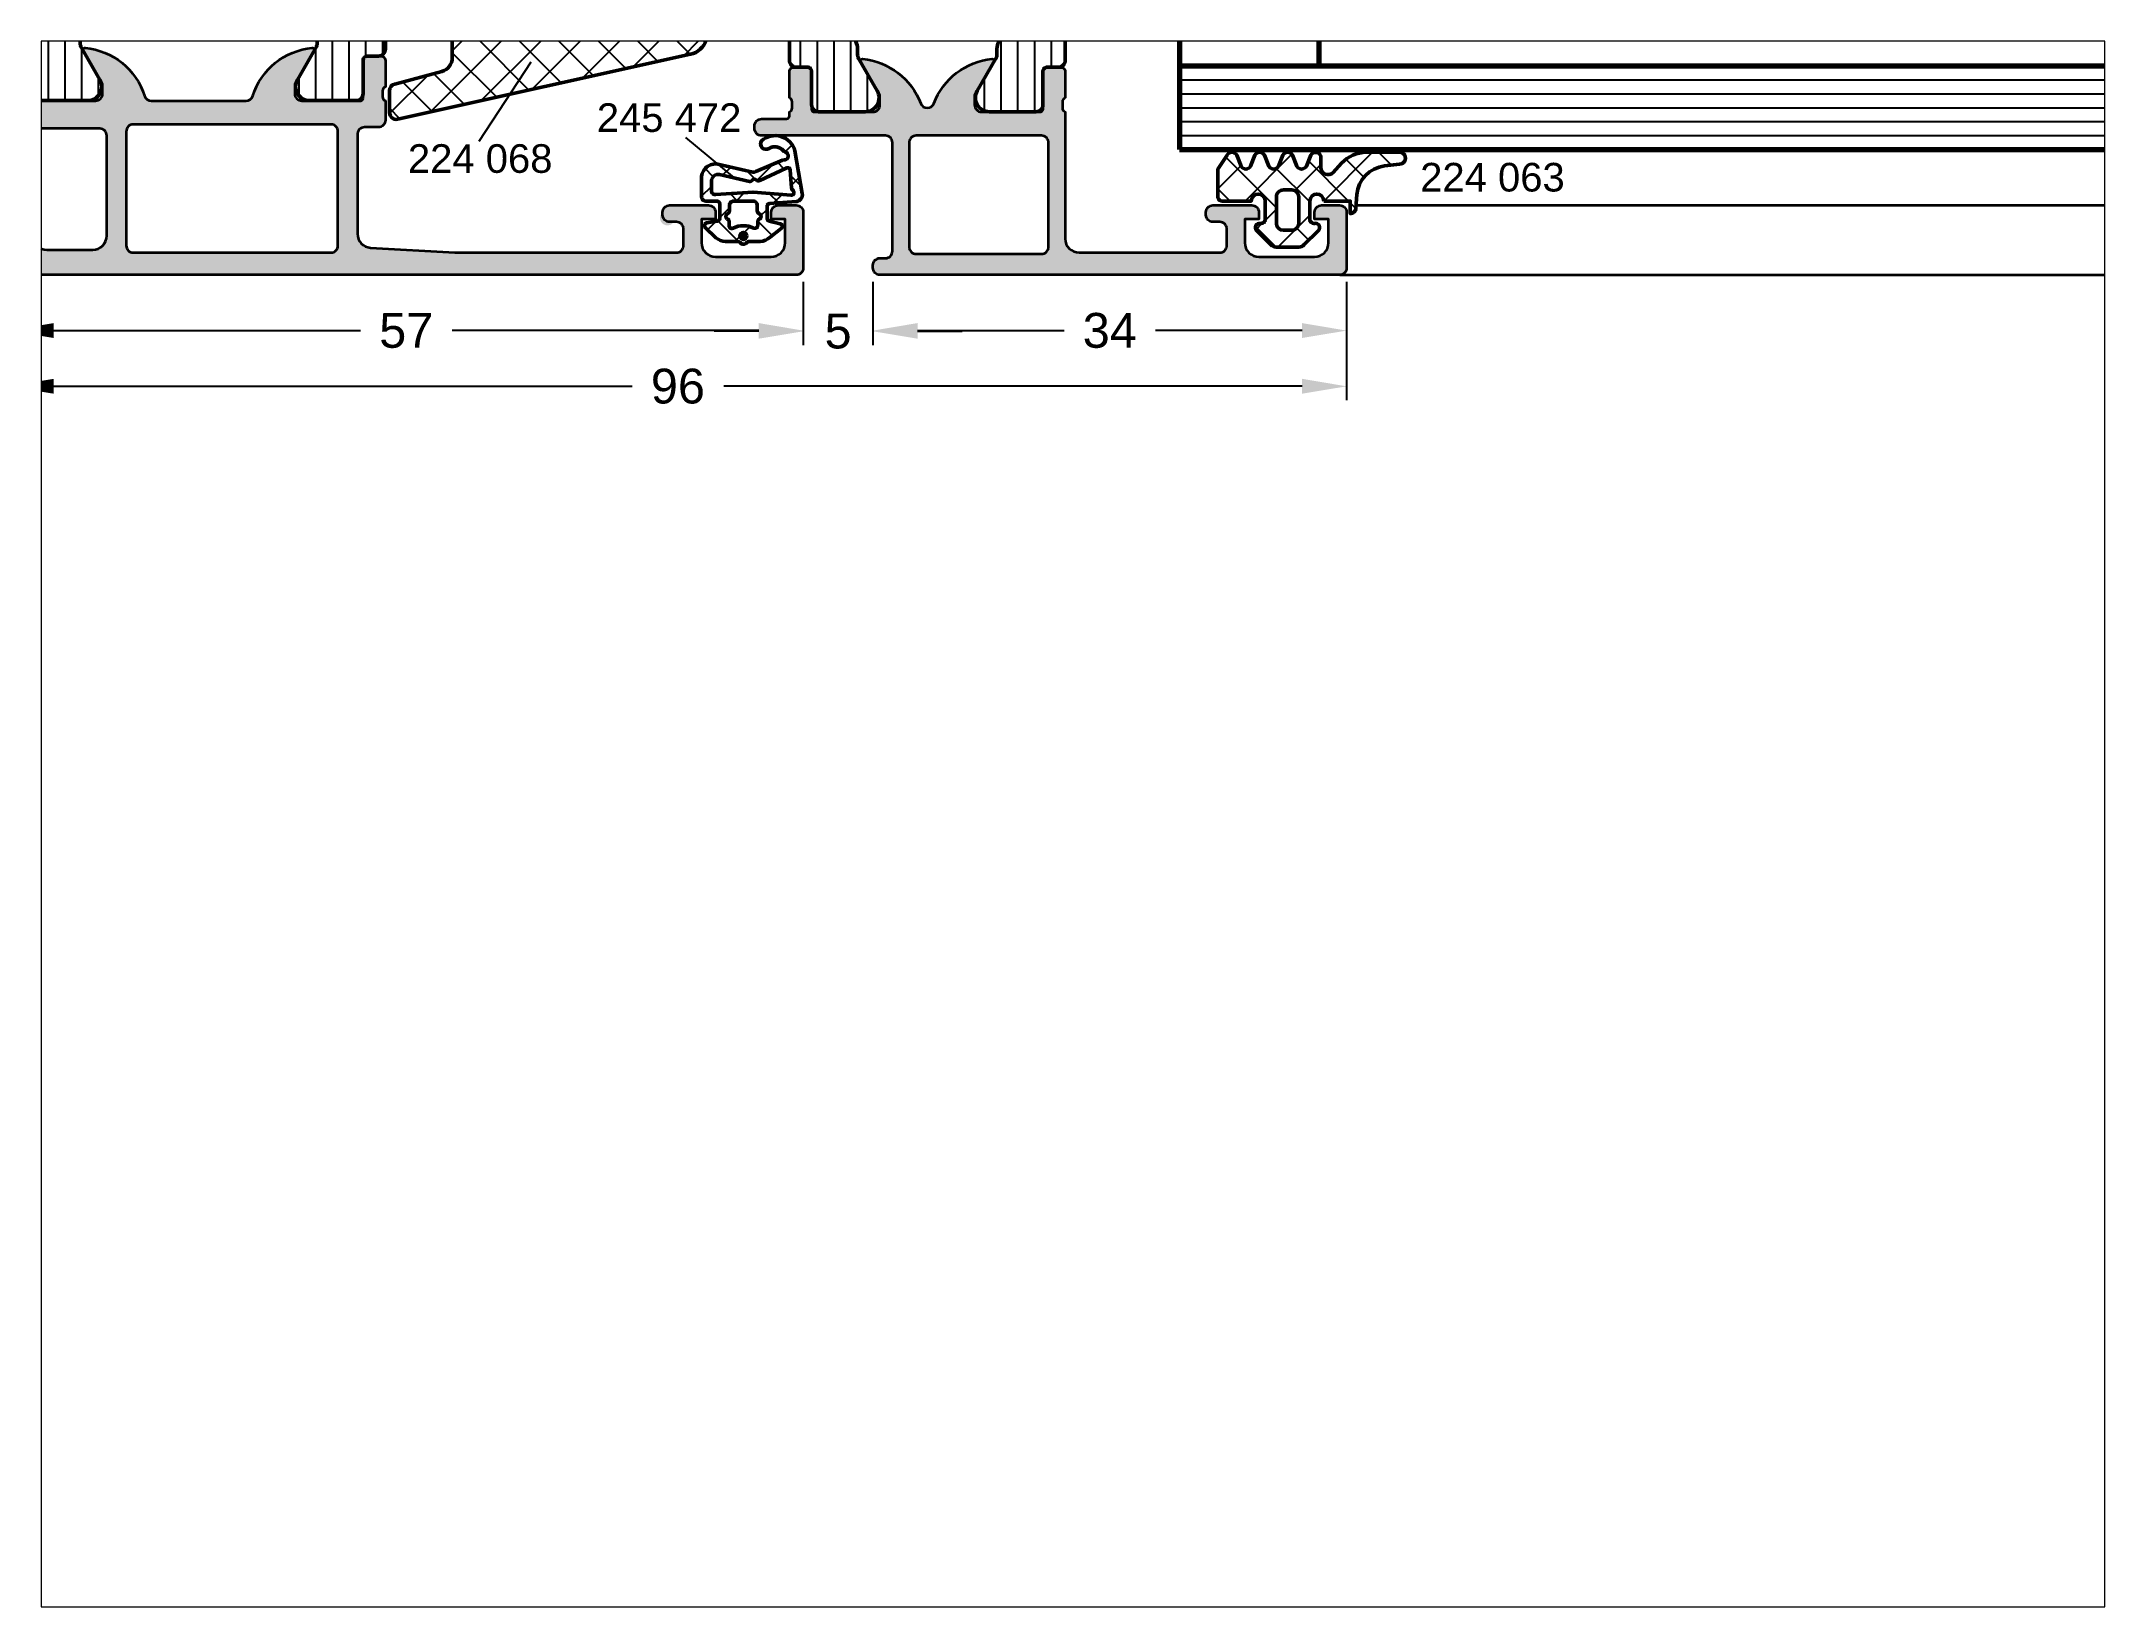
# Paper-space layout 'CatXmedia Arial 1zu2' of a CAD drawing. Header units: millimetres. Extents: x 26 to 231, y 20 to 176.
# The model-space entities are those that its viewports show. They can reach past a viewport. Long polylines and large blocks are cut down to what shows.
import ezdxf

# ---------------------------------------------------------------- set-up
doc = ezdxf.new("R2010")
doc.units = ezdxf.units.MM
doc.header["$PDMODE"] = 1
doc.header["$PDSIZE"] = -0.001
for name, color, linetype, lineweight in [('S01_Bemaßung', 140, 'Continuous', 25), ('S02_Beschriftung', 40, 'Continuous', 25), ('S03_AL_Kontur', 255, 'Continuous', 35), ('S04_AL_Schraffur', 253, 'Continuous', 25), ('S05_EPDM_Kontur', 31, 'Continuous', 50), ('S06_EPDM_Schraffur', 43, 'Continuous', 25), ('S07_Isolation_Kontur', 91, 'Continuous', 50), ('S08_Isolation_Schraffur', 103, 'Continuous', 25), ('S09_KS_Kontur', 254, 'Continuous', 50), ('S15_Glas_Kontur', 4, 'Continuous', 70), ('S35_Dämmung_Kontur', 3, 'Continuous', 25), ('S36_Dämmung_Schraffur', 120, 'Continuous', 25)]:
    doc.layers.add(name, color=color, linetype=linetype, lineweight=lineweight)
doc.styles.add('1_1_N_Art', font='arial.ttf', dxfattribs={"height": 2.055})
doc.styles.add('Arial', font='arial.ttf')
doc.dimstyles.new('1 zu 1', dxfattribs={"dimtxt": 2.5, "dimasz": 3.2, "dimexe": 1, "dimexo": 1, "dimgap": 1.5, "dimtad": 0, "dimdec": 1, "dimrnd": 0.5, "dimdsep": 46, "dimtxsty": 'Arial', "dimcen": 0, "dimclrd": 256, "dimclre": 256, "dimclrt": 256, "dimadec": 0, "dimazin": 0, "dimtfac": 1, "dimtdec": 1, "dimtofl": 0, "dimtmove": 0, "dimatfit": 1, "dimfxl": 1, "dimtolj": 1, "dimlwd": 25, "dimlwe": 25, "dimarcsym": 0})
pattern_1 = [(90, (0, 0), (-1.2, 7e-17), [])]
pattern_2 = [(45, (0, 0), (-2.26274, 2.26274), []), (135, (0, 0), (-2.26274, -2.26274), [])]

psp = doc.layouts.new('CatXmedia Arial 1zu2')

msp = doc.modelspace()

# ---------------------------------------------------------------- texts
at = {"layer": 'S02_Beschriftung', "lineweight": 50, "char_height": 2.055, "attachment_point": 1, "style": '1_1_N_Art'}
for s, insert in [('245 472', (50.17, 115.03)), ('224 068', (36.61, 112.09)), ('224 063', (109.27, 110.75))]:
    msp.add_mtext(s, dxfattribs=dict(at, insert=insert))

# ---------------------------------------------------------------- blocks, each defined once
blk = doc.blocks.new('224063_s')
at = {"layer": 'S06_EPDM_Schraffur'}
h = blk.add_hatch(dxfattribs=at)
h.set_pattern_fill('NETZ', color=256, scale=2, angle=45, style=0)
h.set_pattern_definition([(45, (4e-12, 2e-12), (-1.4142, 1.4142), []), (135, (4e-12, 2e-12), (-1.4142, -1.4142), [])])
h.paths.add_polyline_path([(5.01, 3.82), (6.09, 3.95, 1.005856), (6.09, 4.8), (3.7, 4.8, 0.209487), (1.93, 4.02), (1.32, 3.36, -0.687409), (0.45, 3.7), (0.45, 4.52, 0.637876), (-0.29, 4.6), (-0.6, 3.8, -0.576915), (-1.29, 3.8), (-1.6, 4.6, 0.576877), (-2.29, 4.6), (-2.6, 3.8, -0.576915), (-3.29, 3.8), (-3.6, 4.6, 0.576877), (-4.29, 4.6), (-4.6, 3.8, -0.57692), (-5.29, 3.8), (-5.6, 4.6, 0.576876), (-6.29, 4.6), (-6.95, 3.6), (-6.95, 1.6, 0.41186), (-6.65, 1.3), (-4.55, 1.3, -1), (-3.55, 1.3), (-3.55, -0.01, -0.464916), (-3.9, -0.3, 0.730728), (-4.16, -0.81), (-3.12, -1.85, 0.198912), (-2.77, -2), (-1.13, -2, 0.198912), (-0.77, -1.85), (0.27, -0.81, 0.730751), (0, -0.3, -0.464925), (-0.35, -0.01), (-0.35, 1.3, -1), (0.65, 1.3), (2.55, 1.3), (2.55, 0.4, 0.415188), (2.95, 0.8), (3.03, 1.76, -0.357458)])
h.paths.add_polyline_path([(-1.15, 1.6), (-1.15, -0.3, -0.414423), (-1.65, -0.8), (-2.25, -0.8, -0.414414), (-2.75, -0.3), (-2.75, 1.6, -0.414214), (-2.25, 2.1), (-1.65, 2.1, -0.414381)], flags=16)
at = {"layer": 'S05_EPDM_Kontur'}
for points in [[(0.65, 1.3, 0.999012), (-0.35, 1.3), (-0.35, -0.01, 0.464925), (0, -0.3, -0.730751), (0.27, -0.81), (-0.77, -1.85, -0.198912), (-1.13, -2), (-2.77, -2, -0.198912), (-3.12, -1.85), (-4.16, -0.81, -0.730728), (-3.9, -0.3, 0.464916), (-3.55, -0.01), (-3.55, 1.3, 0.999013), (-4.55, 1.3), (-6.65, 1.3, -0.416571), (-6.95, 1.6), (-6.95, 3.6), (-6.29, 4.6, -0.576876), (-5.6, 4.6), (-5.29, 3.8, 0.57692), (-4.6, 3.8), (-4.29, 4.6, -0.576877), (-3.6, 4.6), (-3.29, 3.8, 0.576915), (-2.6, 3.8), (-2.29, 4.6, -0.576877), (-1.6, 4.6), (-1.29, 3.8, 0.576915), (-0.6, 3.8), (-0.29, 4.6, -0.637876), (0.45, 4.52), (0.45, 3.7, 0.686666), (1.32, 3.36), (1.93, 4.02, -0.209487), (3.7, 4.8), (6.09, 4.8, -1.005856), (6.09, 3.95), (5.01, 3.82, 0.357458), (3.03, 1.76), (2.95, 0.8, -0.415188), (2.55, 0.4), (2.55, 1.3)], [(-2.25, -0.8), (-1.65, -0.8, 0.414004), (-1.15, -0.3), (-1.15, 1.6, 0.414047), (-1.65, 2.1), (-2.25, 2.1, 0.414217), (-2.75, 1.6), (-2.75, -0.3, 0.414013)]]:
    blk.add_lwpolyline(points, format="xyb", close=True, dxfattribs=at)
blk = doc.blocks.new('224068_s_1')
at = {"layer": 'S06_EPDM_Schraffur'}
h = blk.add_hatch(dxfattribs=at)
h.set_pattern_fill('NETZ', color=256, scale=2, angle=45, style=0)
h.set_pattern_definition([(45, (-42.3002, -22.7), (-1.414214, 1.414214), []), (135, (-42.3002, -22.7), (-1.414214, -1.414214), [])])
edge = h.paths.add_edge_path()
edge.add_arc((4.96, -1.5), 0.971, 134.0059, 245.9941)
edge.add_line((4.56, -2.39), (5.05, -5.14))
edge.add_arc((6.03, -4.97), 1, 190.0023, 284.9989)
edge.add_arc((13.75, -60.11), 54.69, 85.1433, 97.8437, ccw=False)
edge.add_arc((18.43, -5.25), 0.372, 263.6648, 441.2462)
edge.add_line((18.48, -4.88), (16.74, -4.71))
edge.add_line((16.74, -4.71), (13.57, -2.79))
edge.add_arc((13.73, -2.53), 0.3, 116.1295, 238.8001, ccw=False)
edge.add_arc((14.92, -4.96), 3, 71.9566, 116.1295, ccw=False)
edge.add_line((15.85, -2.1), (18.91, -3.29))
edge.add_arc((18.36, -4.69), 1.5, -6.9874, 68.7998, ccw=False)
edge.add_line((19.85, -4.87), (19.73, -5.9))
edge.add_arc((18.3, -5.45), 1.5, 282.5014, 342.4995, ccw=False)
edge.add_line((18.62, -6.91), (-2.3, -11.55))
edge.add_arc((-2.49, -11.09), 0.5, 180.0019, 292.4977, ccw=False)
edge.add_line((-2.99, -11.09), (-2.99, -9.53))
edge.add_arc((-2.49, -9.53), 0.5, 104.9999, 180, ccw=False)
edge.add_line((-2.62, -9.05), (0.77, -8.14))
edge.add_arc((0.51, -7.18), 1, 285.0017, 359.9992)
edge.add_line((1.51, -7.18), (1.51, -4.84))
edge.add_line((1.51, -4.84), (1.96, -3.59))
edge.add_arc((1.5, -3.4), 0.5, 337.4989, 450.0009)
edge.add_line((1.5, -2.9), (-0.42, -2.9))
edge.add_line((-0.42, -2.9), (-0.59, -3.53))
edge.add_arc((-0.88, -3.45), 0.3, 228.3541, 344.9994, ccw=False)
edge.add_line((-1.08, -3.68), (-2.67, -2.26))
edge.add_arc((-2.02, -1.5), 1, 130.9097, 229.0903, ccw=False)
edge.add_line((-2.67, -0.74), (-1.08, 0.68))
edge.add_arc((-0.88, 0.45), 0.3, 15.0097, 131.6393, ccw=False)
edge.add_line((-0.59, 0.53), (-0.42, -0.1))
edge.add_line((-0.42, -0.1), (1.5, -0.1))
edge.add_arc((1.5, 0.4), 0.5, 269.9993, 405.0003)
edge.add_line((1.85, 0.75), (1.5, 1.11))
edge.add_line((1.5, 1.11), (1.5, 2.5))
edge.add_line((1.5, 2.5), (2.44, 2.5))
edge.add_arc((2.44, 1), 1.5, 10.0009, 89.9989, ccw=False)
edge.add_line((3.92, 1.26), (4.28, -0.81))
edge = h.paths.add_edge_path(flags=16)
edge.add_line((-0.9, -0.51), (1.2, -0.7))
at = {"layer": 'S05_EPDM_Kontur'}
for p, q in [((-1.9, -1.25), (-1.3, -0.66)), ((-0.9, -0.51), (1.2, -0.7)), ((-1.3, -2.34), (-1.9, -1.75)), ((1.2, -2.3), (-0.9, -2.49))]:
    blk.add_line(p, q, dxfattribs=at)
blk.add_lwpolyline([(4.28, -0.81, 0.531643), (4.56, -2.39), (5.05, -5.14, 0.439993), (6.29, -5.94, -0.055473), (18.38, -5.62, 0.979114), (18.48, -4.88), (16.74, -4.71), (13.57, -2.79, -0.592993), (13.6, -2.26, -0.195163), (15.85, -2.1), (18.91, -3.29, -0.343289), (19.85, -4.87), (19.73, -5.9, -0.267941), (18.62, -6.91), (-2.3, -11.55, -0.534487), (-2.99, -11.09), (-2.99, -9.53, -0.339455), (-2.62, -9.05), (0.77, -8.14, 0.339442), (1.51, -7.18), (1.51, -4.84), (1.96, -3.59, 0.534523), (1.5, -2.9), (-0.42, -2.9), (-0.59, -3.53, -0.557996), (-1.08, -3.68), (-2.67, -2.26, -0.456678), (-2.67, -0.74), (-1.08, 0.68, -0.557905), (-0.59, 0.53), (-0.42, -0.1), (1.5, -0.1, 0.668185), (1.85, 0.75), (1.5, 1.11), (1.5, 2.5), (2.44, 2.5, -0.363961), (3.92, 1.26)], format="xyb", close=True, dxfattribs=at)
for centre, radius, start, end in [((-1.65, -1.5), 0.348, 134.7272, 225.2728), ((-0.95, -1.01), 0.5, 84.8941, 135.0494), ((1.2, -1.5), 0.8, 270, 90), ((-0.95, -1.99), 0.5, 224.9506, 275.1064)]:
    blk.add_arc(centre, radius, start, end, dxfattribs=at)
blk = doc.blocks.new('245472_s_5')
at = {"layer": 'S06_EPDM_Schraffur'}
h = blk.add_hatch(dxfattribs=at)
h.set_pattern_fill('NETZ', color=256, scale=2, angle=225)
h.set_pattern_definition([(225, (412.1293, -8061.5932), (1.41421356, -1.41421356), []), (315, (412.1293, -8061.5932), (1.41421356, 1.41421356), [])])
h.paths.add_polyline_path([(5, -2.96, -0.466308), (3.83, -3.95), (1.32, -3.38, 0.19438), (1.1, -3.43), (-0.8, -4.23, -0.124552), (-0.9, -4.25, 0.953555), (-0.98, -4.83, -0.158143), (-0.88, -4.9, 0.393401), (0.16, -5.07, -0.804971), (0.7, -5.63, -0.555399), (-1.7, -4.91), (-2.23, -1.85, -0.442765), (-1.78, -1.26), (0.11, -1.12, 0.394867), (0.3, -0.92), (0.3, -0.05, 0.348874), (0.14, 0.14), (-0.65, 0.33, -0.634157), (-0.72, 0.68), (0.08, 1.29, -0.203452), (0.8, 1.6), (1.6, 1.6, 0.236068), (1.76, 1.68, -0.5), (2.24, 1.68, 0.236068), (2.4, 1.6), (3.28, 1.6, -0.190392), (3.97, 1.33), (4.74, 0.61, -0.623369), (4.63, 0.27), (3.87, 0.14, 0.368281), (3.7, -0.05), (3.7, -1.1, 0.414214), (3.9, -1.3), (4.7, -1.3, -0.414214), (5, -1.6)])
h.paths.add_polyline_path([(4.3, -2.06, 0.414214), (4, -1.76), (1.3, -1.95), (-1.43, -1.72, 0.737445), (-1.54, -2.08, -0.233752), (-1.45, -2.24), (-1.37, -3.51, 0.583183), (-1.06, -3.66), (0.81, -2.78, -0.356159), (1.06, -2.81, 0.446061), (1.36, -2.79, -0.276121), (1.55, -2.71), (3.71, -3.21, 0.466308), (4.3, -2.72)], flags=16)
h.paths.add_polyline_path([(3, -1), (3, -0.59, -0.243487), (3.08, -0.43), (3.18, -0.37, 0.537319), (3.18, -0.03), (3.12, 0.01, -0.243487), (3.03, 0.17), (3.03, 0.47, 0.563435), (2.74, 0.65, -0.241085), (1.26, 0.64, 0.557876), (0.97, 0.46), (0.97, 0.17, -0.243487), (0.88, 0.01), (0.82, -0.03, 0.537319), (0.82, -0.37), (0.92, -0.43, -0.243487), (1, -0.59), (1, -1, 0.414214), (1.3, -1.3), (2.7, -1.3, 0.414214)], flags=16)
h.paths.add_polyline_path([(2.25, 1.2, 1), (1.75, 1.2, 1)], flags=16)
at = {"layer": 'S09_KS_Kontur'}
h = blk.add_hatch(color=256, dxfattribs=at)
h.dxf.hatch_style = 1
h.paths.add_polyline_path([(2.25, 1.2, 1), (1.75, 1.2, 1)])
at = {"layer": 'S05_EPDM_Kontur'}
for points in [[(0.14, 0.14, -0.348874), (0.3, -0.05), (0.3, -0.92, -0.388879), (0.12, -1.12), (-1.78, -1.26, 0.442765), (-2.23, -1.85), (-1.7, -4.91, 0.555399), (0.7, -5.63, 0.804971), (0.16, -5.07, -0.388982), (-0.87, -4.91, 0.173384), (-0.98, -4.83, -0.954151), (-0.9, -4.25, 0.124081), (-0.8, -4.23), (1.1, -3.43, -0.19438), (1.32, -3.38), (3.83, -3.95, 0.466308), (5, -2.96), (5, -1.6, 0.414214), (4.7, -1.3), (3.9, -1.3, -0.414214), (3.7, -1.1), (3.7, -0.05, -0.368281), (3.87, 0.14), (4.63, 0.27, 0.623369), (4.74, 0.61), (3.97, 1.33, 0.190392), (3.28, 1.6), (2.4, 1.6, -0.236068), (2.24, 1.68, 0.5), (1.76, 1.68, -0.236068), (1.6, 1.6), (0.8, 1.6, 0.203452), (0.08, 1.29), (-0.72, 0.68, 0.634157), (-0.65, 0.33)], [(3.18, -0.03), (3.12, 0.01, -0.243487), (3.03, 0.17), (3.03, 0.47, 0.563435), (2.74, 0.65, -0.241085), (1.26, 0.64, 0.557876), (0.97, 0.46), (0.97, 0.17, -0.243487), (0.88, 0.01), (0.82, -0.03, 0.537319), (0.82, -0.37), (0.92, -0.43, -0.243487), (1, -0.59), (1, -1, 0.414214), (1.3, -1.3), (2.7, -1.3, 0.414214), (3, -1), (3, -0.59, -0.243487), (3.08, -0.43), (3.18, -0.37, 0.537319)], [(-1.37, -3.51, 0.583183), (-1.06, -3.66), (0.81, -2.78, -0.356159), (1.06, -2.81, 0.446061), (1.36, -2.79, -0.276121), (1.55, -2.71), (3.71, -3.21, 0.466308), (4.3, -2.72), (4.3, -2.06, 0.414214), (4, -1.76), (1.3, -1.95), (-1.43, -1.72, 0.737445), (-1.54, -2.08, -0.233752), (-1.45, -2.24)]]:
    blk.add_lwpolyline(points, format="xyb", close=True, dxfattribs=at)
blk.add_circle((2, 1.2), 0.25, dxfattribs=at)
blk = doc.blocks.new('*D48')
at = {"layer": 'Defpoints', "color": 0, "transparency": 16777216}
for p in [(7.99, 102.71), (103.99, 103.21), (103.99, 94.71)]:
    blk.add_point(p, dxfattribs=at)
at = {"layer": 'S01_Bemaßung', "lineweight": 25, "transparency": 16777216}
for p, q in [((103.99, 102.21), (103.99, 93.71)), ((7.99, 101.71), (7.99, 93.71)), ((11.19, 94.71), (52.7, 94.71)), ((100.79, 94.71), (59.28, 94.71))]:
    blk.add_line(p, q, dxfattribs=at)
at = {"layer": 'S01_Bemaßung', "transparency": 16777216}
for points in [[(11.19, 95.25), (11.19, 94.18), (7.99, 94.71)], [(100.79, 95.25), (100.79, 94.18), (103.99, 94.71)]]:
    blk.add_solid(points, dxfattribs=at)
at = {"layer": 'S01_Bemaßung', "transparency": 16777216, "insert": (55.99, 94.71), "char_height": 2.5, "attachment_point": 5, "style": 'Arial'}
blk.add_mtext('\\A1;96', dxfattribs=at)
blk = doc.blocks.new('*D49')
at = {"layer": 'Defpoints', "color": 0, "transparency": 16777216}
for p in [(7.99, 102.71), (64.99, 103.21), (64.99, 98.71)]:
    blk.add_point(p, dxfattribs=at)
at = {"layer": 'S01_Bemaßung', "lineweight": 25, "transparency": 16777216}
for p, q in [((64.99, 102.21), (64.99, 97.71)), ((7.99, 101.71), (7.99, 97.71)), ((11.19, 98.71), (33.2, 98.71)), ((61.79, 98.71), (39.78, 98.71))]:
    blk.add_line(p, q, dxfattribs=at)
at = {"layer": 'S01_Bemaßung', "transparency": 16777216}
for points in [[(11.19, 99.25), (11.19, 98.18), (7.99, 98.71)], [(61.79, 99.25), (61.79, 98.18), (64.99, 98.71)]]:
    blk.add_solid(points, dxfattribs=at)
at = {"layer": 'S01_Bemaßung', "transparency": 16777216, "insert": (36.49, 98.71), "char_height": 2.5, "attachment_point": 5, "style": 'Arial'}
blk.add_mtext('\\A1;57', dxfattribs=at)
blk = doc.blocks.new('*D50')
at = {"layer": 'Defpoints', "color": 0, "transparency": 16777216}
for p in [(69.99, 103.21), (103.99, 103.21), (103.99, 98.71)]:
    blk.add_point(p, dxfattribs=at)
at = {"layer": 'S01_Bemaßung', "lineweight": 25, "transparency": 16777216}
for p, q in [((69.99, 102.21), (69.99, 97.71)), ((103.99, 102.21), (103.99, 97.71)), ((73.19, 98.71), (83.71, 98.71)), ((100.79, 98.71), (90.28, 98.71))]:
    blk.add_line(p, q, dxfattribs=at)
at = {"layer": 'S01_Bemaßung', "transparency": 16777216}
for points in [[(73.19, 99.25), (73.19, 98.18), (69.99, 98.71)], [(100.79, 99.25), (100.79, 98.18), (103.99, 98.71)]]:
    blk.add_solid(points, dxfattribs=at)
at = {"layer": 'S01_Bemaßung', "transparency": 16777216, "insert": (86.99, 98.71), "char_height": 2.5, "attachment_point": 5, "style": 'Arial'}
blk.add_mtext('\\A1;34', dxfattribs=at)
blk = doc.blocks.new('*D51')
at = {"layer": 'Defpoints', "color": 0, "transparency": 16777216}
for p in [(64.99, 103.21), (69.99, 103.21), (69.99, 98.66)]:
    blk.add_point(p, dxfattribs=at)
at = {"layer": 'S01_Bemaßung', "lineweight": 25, "transparency": 16777216}
for p, q in [((64.99, 102.21), (64.99, 97.66)), ((69.99, 102.21), (69.99, 97.66)), ((61.79, 98.66), (58.59, 98.66)), ((73.19, 98.66), (76.39, 98.66))]:
    blk.add_line(p, q, dxfattribs=at)
at = {"layer": 'S01_Bemaßung', "transparency": 16777216}
for points in [[(61.79, 99.2), (61.79, 98.13), (64.99, 98.66)], [(73.19, 99.2), (73.19, 98.13), (69.99, 98.66)]]:
    blk.add_solid(points, dxfattribs=at)
at = {"layer": 'S01_Bemaßung', "transparency": 16777216, "insert": (67.49, 98.66), "char_height": 2.5, "attachment_point": 5, "style": 'Arial'}
blk.add_mtext('\\A1;5', dxfattribs=at)
blk = doc.blocks.new('581910_s')
at = {"layer": 'S04_AL_Schraffur'}
h = blk.add_hatch(color=256, dxfattribs=at)
h.dxf.hatch_style = 1
h.paths.add_polyline_path([(9.72, 12.85, 0.299201), (5.45, 16.3, 0.610538), (5.32, 16.09), (6.7, 13.7), (6.7, 13, -0.414214), (6.2, 12.5), (1.99, 12.5, -0.414214), (1.79, 12.7), (1.79, 15.4, 0.414214), (1.49, 15.7), (0.5, 15.7, 0.414214), (0.2, 15.4), (0.2, 13.5, -0.317837), (0.4, 13.22), (0.4, 12.78, -0.317837), (0.2, 12.5), (0.2, 11, 0.414214), (0.7, 10.5), (6.5, 10.5, -0.414214), (7, 10), (7, 2.8, -0.414214), (6, 1.8), (2.7, 1.8, -0.414214), (1.7, 2.8), (1.7, 4.5), (1.1, 4.5), (0, 3.4), (0, 0), (56.5, 0, 0.414214), (57, 0.5), (57, 4.5, 0.414214), (56.5, 5), (55.2, 5, 0.414214), (54.7, 4.5), (54.7, 4), (55.7, 4), (55.7, 2.3, -0.414214), (54.7, 1.3), (50.7, 1.3, -0.414214), (49.7, 2.3), (49.7, 4), (50.7, 4), (50.7, 4.5, 0.414214), (50.2, 5), (47.4, 5, 0.414214), (46.9, 4.5, 1.076163), (47.66, 3.74, -0.568801), (48.4, 3.3), (48.4, 2.1, -0.414214), (47.9, 1.6), (32, 1.6), (25.94, 1.95, -0.397592), (25, 2.94), (25, 10.1, -0.414214), (25.5, 10.6), (26.5, 10.6, 0.414214), (27, 11.1), (27, 12.5, -0.317837), (26.8, 12.78), (26.8, 13.22, -0.317837), (27, 13.5), (27, 15.4, 0.414214), (26.7, 15.7), (25.71, 15.7, 0.414214), (25.41, 15.4), (25.41, 12.7, -0.414214), (25.21, 12.5), (21, 12.5, -0.414214), (20.5, 13), (20.5, 13.7), (21.88, 16.09, 0.610538), (21.75, 16.3, 0.299201), (17.48, 12.85, -0.326134), (17, 12.5), (10.2, 12.5, -0.326134)])
h.paths.add_polyline_path([(8.9, 10.8), (23.1, 10.8, -0.414214), (23.6, 10.3), (23.6, 2.1, -0.414214), (23.1, 1.6), (8.9, 1.6, -0.414214), (8.4, 2.1), (8.4, 10.3, -0.414214)], flags=16)
at = {"layer": 'S03_AL_Kontur'}
for points in [[(9.72, 12.85, 0.326134), (10.2, 12.5), (17, 12.5, 0.326134), (17.48, 12.85, -0.299201), (21.75, 16.3, -0.610538), (21.88, 16.09), (20.5, 13.7), (20.5, 13, 0.414214), (21, 12.5), (25.21, 12.5, 0.414214), (25.41, 12.7), (25.41, 15.4, -0.414214), (25.71, 15.7), (26.7, 15.7, -0.414214), (27, 15.4), (27, 13.5, 0.317837), (26.8, 13.22), (26.8, 12.78, 0.317837), (27, 12.5), (27, 11.1, -0.414214), (26.5, 10.6), (25.5, 10.6, 0.414214), (25, 10.1), (25, 2.94, 0.397592), (25.94, 1.95), (32, 1.6), (47.9, 1.6, 0.414214), (48.4, 2.1), (48.4, 3.3, 0.414214), (47.9, 3.8), (47.4, 3.8, -0.414214), (46.9, 4.3), (46.9, 4.5, -0.414214), (47.4, 5), (50.2, 5, -0.414214), (50.7, 4.5), (50.7, 4), (49.7, 4), (49.7, 2.3, 0.414214), (50.7, 1.3), (54.7, 1.3, 0.414214), (55.7, 2.3), (55.7, 4), (54.7, 4), (54.7, 4.5, -0.414214), (55.2, 5), (56.5, 5, -0.414214), (57, 4.5), (57, 0.5, -0.414214), (56.5, 0), (0, 0), (0, 3.4), (1.1, 4.5), (1.7, 4.5), (1.7, 2.8, 0.414214), (2.7, 1.8), (6, 1.8, 0.414214), (7, 2.8), (7, 10, 0.414214), (6.5, 10.5), (0.7, 10.5, -0.414214), (0.2, 11), (0.2, 12.5, 0.317837), (0.4, 12.78), (0.4, 13.22, 0.317837), (0.2, 13.5), (0.2, 15.4, -0.414214), (0.5, 15.7), (1.49, 15.7, -0.414214), (1.79, 15.4), (1.79, 12.7, 0.414214), (1.99, 12.5), (6.2, 12.5, 0.414214), (6.7, 13), (6.7, 13.7), (5.32, 16.09, -0.610538), (5.45, 16.3, -0.299201)], [(8.9, 10.8, 0.414214), (8.4, 10.3), (8.4, 2.1, 0.414214), (8.9, 1.6), (23.1, 1.6, 0.414214), (23.6, 2.1), (23.6, 10.3, 0.414214), (23.1, 10.8)]]:
    blk.add_lwpolyline(points, format="xyb", close=True, dxfattribs=at)
blk = doc.blocks.new('587270_s')
at = {"layer": 'S04_AL_Schraffur'}
h = blk.add_hatch(color=256, dxfattribs=at)
h.dxf.hatch_style = 1
h.paths.add_polyline_path([(-32, 0), (-32, -3.4), (-30.9, -4.5), (-30.3, -4.5), (-30.3, -2.7, -0.414214), (-29.3, -1.7), (-27.5, -1.7, -0.414214), (-26.5, -2.7), (-26.5, -15, -0.414214), (-27.5, -16), (-29.3, -16, -0.414214), (-30.3, -15), (-30.3, -12.5), (-30.8, -12.5, 0.414214), (-31.8, -13.5), (-31.8, -18, -0.317837), (-31.6, -18.28), (-31.6, -18.72, -0.317837), (-31.8, -19), (-31.8, -20.9, 0.414214), (-31.5, -21.2), (-30.51, -21.2, 0.414214), (-30.21, -20.9), (-30.21, -18.2, -0.414214), (-30.01, -18), (-25.8, -18, -0.414214), (-25.3, -18.5), (-25.3, -19.2), (-26.68, -21.59, 0.610538), (-26.55, -21.8, 0.299201), (-22.28, -18.35, -0.326134), (-21.8, -18), (-15, -18, -0.326134), (-14.52, -18.35, 0.299201), (-10.25, -21.8, 0.610538), (-10.12, -21.59), (-11.5, -19.2), (-11.5, -18.5, -0.414214), (-11, -18), (-6.79, -18, -0.414214), (-6.59, -18.2), (-6.59, -20.9, 0.414214), (-6.29, -21.2), (-5.3, -21.2, 0.414214), (-5, -20.9), (-5, -19, -0.317837), (-5.2, -18.72), (-5.2, -18.28, -0.317837), (-5, -18), (-5, -17.7), (-1.7, -17.7), (-1.7, -18.5), (-0.7, -18.5, 0.414214), (-0.2, -18), (-0.2, -13.5, 0.414214), (-1.2, -12.5), (-1.7, -12.5), (-1.7, -15, -0.414214), (-2.7, -16), (-4.5, -16, -0.414214), (-5.5, -15), (-5.5, -7, -0.4), (-5.5, -6), (-5.5, -2.7, -0.414214), (-4.5, -1.7), (-2.7, -1.7, -0.414214), (-1.7, -2.7), (-1.7, -4.5), (-1.1, -4.5), (0, -3.4), (0, 0)])
h.paths.add_polyline_path([(-14.71, -2, 0.198912), (-14.35, -1.85), (-13.85, -1.35, -0.198912), (-13.49, -1.2), (-7.2, -1.2, -0.414214), (-6.7, -1.7), (-6.7, -2.99, -0.198912), (-6.85, -3.35), (-7.35, -3.85, 0.198912), (-7.5, -4.21), (-7.5, -8.79, 0.198912), (-7.35, -9.15), (-6.85, -9.65, -0.198912), (-6.7, -10.01), (-6.7, -15.8, -0.414214), (-7.2, -16.3), (-24.8, -16.3, -0.414214), (-25.3, -15.8), (-25.3, -1.7, -0.414214), (-24.8, -1.2), (-24.51, -1.2, -0.198912), (-24.15, -1.35), (-23.65, -1.85, 0.198912), (-23.29, -2)], flags=16)
at = {"layer": 'S03_AL_Kontur'}
for points in [[(0, -3.4), (-1.1, -4.5), (-1.7, -4.5), (-1.7, -2.7, 0.414214), (-2.7, -1.7), (-4.5, -1.7, 0.414214), (-5.5, -2.7), (-5.5, -6, 0.4), (-5.5, -7), (-5.5, -15, 0.414214), (-4.5, -16), (-2.7, -16, 0.414214), (-1.7, -15), (-1.7, -12.5), (-1.2, -12.5, -0.414214), (-0.2, -13.5), (-0.2, -18, -0.414214), (-0.7, -18.5), (-1.7, -18.5), (-1.7, -17.7), (-5, -17.7), (-5, -18, 0.317837), (-5.2, -18.28), (-5.2, -18.72, 0.317837), (-5, -19), (-5, -20.9, -0.414214), (-5.3, -21.2), (-6.29, -21.2, -0.414214), (-6.59, -20.9), (-6.59, -18.2, 0.414214), (-6.79, -18), (-11, -18, 0.414214), (-11.5, -18.5), (-11.5, -19.2), (-10.12, -21.59, -0.610538), (-10.25, -21.8, -0.299201), (-14.52, -18.35, 0.326134), (-15, -18), (-21.8, -18, 0.326134), (-22.28, -18.35, -0.299201), (-26.55, -21.8, -0.610538), (-26.68, -21.59), (-25.3, -19.2), (-25.3, -18.5, 0.414214), (-25.8, -18), (-30.01, -18, 0.414214), (-30.21, -18.2), (-30.21, -20.9, -0.414214), (-30.51, -21.2), (-31.5, -21.2, -0.414214), (-31.8, -20.9), (-31.8, -19, 0.317837), (-31.6, -18.72), (-31.6, -18.28, 0.317837), (-31.8, -18), (-31.8, -13.5, -0.414214), (-30.8, -12.5), (-30.3, -12.5), (-30.3, -15, 0.414214), (-29.3, -16), (-27.5, -16, 0.414214), (-26.5, -15), (-26.5, -2.7, 0.414214), (-27.5, -1.7), (-29.3, -1.7, 0.414214), (-30.3, -2.7), (-30.3, -4.5), (-30.9, -4.5), (-32, -3.4), (-32, 0), (0, 0)], [(-24.8, -1.2, 0.414214), (-25.3, -1.7), (-25.3, -15.8, 0.414214), (-24.8, -16.3), (-7.2, -16.3, 0.414214), (-6.7, -15.8), (-6.7, -10.01, 0.198912), (-6.85, -9.65), (-7.35, -9.15, -0.198912), (-7.5, -8.79), (-7.5, -4.21, -0.198912), (-7.35, -3.85), (-6.85, -3.35, 0.198912), (-6.7, -2.99), (-6.7, -1.7, 0.414214), (-7.2, -1.2), (-13.49, -1.2, 0.198912), (-13.85, -1.35), (-14.35, -1.85, -0.198912), (-14.71, -2), (-23.29, -2, -0.198912), (-23.65, -1.85), (-24.15, -1.35, 0.198912), (-24.51, -1.2)]]:
    blk.add_lwpolyline(points, format="xyb", close=True, dxfattribs=at)
blk = doc.blocks.new('30065150_s')
at = {"layer": 'S08_Isolation_Schraffur'}
h = blk.add_hatch(dxfattribs=at)
h.set_pattern_fill('LINIE', color=256, scale=1.2, angle=90)
h.set_pattern_definition(pattern_1)
h.paths.add_polyline_path([(4.4, 11.91, 0.267949), (4.9, 12.78), (4.9, 13.16, -0.131652), (4.97, 13.41), (6.31, 15.74, 0.57735), (5.44, 17.24), (2.1, 17.24, 0.414214), (1.6, 16.74), (1.6, 14.34, -0.414214), (1.3, 14.04), (0.5, 14.04, 0.414214), (0, 13.54), (0, -13.54, 0.414214), (0.5, -14.04), (1.3, -14.04, -0.414214), (1.6, -14.34), (1.6, -16.74, 0.414214), (2.1, -17.24), (5.44, -17.24, 0.57735), (6.31, -15.74), (4.97, -13.41, -0.131652), (4.9, -13.16), (4.9, -12.78, 0.267949), (4.4, -11.91), (3.04, -11.12, -0.264648), (2.04, -9.42), (2, -6.5), (2, 6.5), (2.04, 9.42, -0.264648), (3.04, 11.12)])
at = {"layer": 'S07_Isolation_Kontur'}
blk.add_lwpolyline([(4.9, -13.16), (4.9, -12.78, 0.267949), (4.4, -11.91), (3.04, -11.12, -0.264648), (2.04, -9.42), (2, -6.5), (2, 6.5), (2.04, 9.42, -0.264648), (3.04, 11.12), (4.4, 11.91, 0.267949), (4.9, 12.78), (4.9, 13.16, -0.131652), (4.97, 13.41), (6.31, 15.74, 0.57735), (5.44, 17.24), (2.1, 17.24, 0.414214), (1.6, 16.74), (1.6, 14.34, -0.414214), (1.3, 14.04), (0.5, 14.04, 0.414214), (0, 13.54), (0, -13.54, 0.414214), (0.5, -14.04), (1.3, -14.04, -0.414214), (1.6, -14.34), (1.6, -16.74, 0.414214), (2.1, -17.24), (5.44, -17.24, 0.57735), (6.31, -15.74), (4.97, -13.41, -0.131652)], format="xyb", close=True, dxfattribs=at)
blk = doc.blocks.new('662009_s')
blk.add_blockref('30065150_s', (0, 17.25))
blk = doc.blocks.new('30065191_s')
at = {"layer": 'S08_Isolation_Schraffur'}
h = blk.add_hatch(dxfattribs=at)
h.set_pattern_fill('LINIE', color=256, scale=1.2, angle=90)
h.set_pattern_definition(pattern_1)
h.paths.add_polyline_path([(4.4, 29.1, 0.362054), (4.92, 30.27, -0.206032), (4.97, 30.66), (6.31, 32.99, 0.57735), (5.44, 34.49), (2.1, 34.49, 0.414214), (1.6, 33.99), (1.6, 31.59, -0.414214), (1.3, 31.29), (0.5, 31.29, 0.414214), (0, 30.79), (0, 29.95, -0.414214), (-0.2, 29.75), (-4.3, 29.75, 0.414214), (-4.8, 29.25), (-4.8, 28.34, 0.339454), (-4.06, 27.38), (-3.61, 27.26, 0.493145), (-3.3, 27.5), (-3.3, 28.25), (-1, 28.25, -0.414214), (0, 27.25), (0, 24.25, -0.414214), (-1, 23.25), (-3.3, 23.25), (-3.3, 24, 0.493145), (-3.61, 24.24), (-4.06, 24.12, 0.339454), (-4.8, 23.16), (-4.8, 21.84, 0.339454), (-4.06, 20.88), (-3.61, 20.76, 0.493145), (-3.3, 21), (-3.3, 21.75), (-0.5, 21.75, -0.414214), (0, 21.25), (0, 11.55, -0.414214), (-0.5, 11.05), (-3.3, 11.05), (-3.3, 11.8, 0.493145), (-3.61, 12.04), (-4.06, 11.92, 0.339454), (-4.8, 10.96), (-4.8, 7.55), (-3.3, 7.55), (-3.3, 8.55), (-0.5, 8.55, -0.414214), (0, 8.05), (0, 6.01, -0.447214), (0, 4.89), (0, 3.71, 0.414214), (0.5, 3.21), (1.3, 3.21, -0.414214), (1.6, 2.91), (1.6, 0.51, 0.414214), (2.1, 0.01), (5.44, 0.01, 0.57735), (6.31, 1.51), (4.9, 3.95), (4.9, 4.7, 0.131326), (4.83, 4.95, -0.341886), (5, 6.16, 0.201513), (5.3, 6.88), (5.3, 7.65, -0.414214), (5.6, 7.95), (8.9, 7.95, 1), (8.9, 8.75), (6.9, 8.75, -0.414214), (6.6, 9.05), (6.6, 9.25, 0.96106), (5.98, 9.14, -0.511918), (5.7, 8.75), (2.54, 8.75, -0.406956), (2.04, 9.24), (2, 10.75), (2, 22.75, -0.414214), (3, 23.75), (5.7, 23.75, -0.414214), (6, 23.45), (6, 23.25, 0.96106), (6.62, 23.36, -0.511918), (6.9, 23.75), (8.9, 23.75, 1), (8.9, 24.55), (2.33, 24.55, -0.421509), (2.03, 24.86), (2.07, 26.65, -0.261304), (3.07, 28.34)])
at = {"layer": 'S07_Isolation_Kontur'}
blk.add_lwpolyline([(-3.3, 23.25), (-1, 23.25, 0.414214), (0, 24.25), (0, 27.25, 0.414214), (-1, 28.25), (-3.3, 28.25), (-3.3, 27.5, -0.493145), (-3.61, 27.26), (-4.06, 27.38, -0.339454), (-4.8, 28.34), (-4.8, 29.25, -0.414214), (-4.3, 29.75), (-0.2, 29.75, 0.414214), (0, 29.95), (0, 30.79, -0.414214), (0.5, 31.29), (1.3, 31.29, 0.414214), (1.6, 31.59), (1.6, 33.99, -0.414214), (2.1, 34.49), (5.44, 34.49, -0.57735), (6.31, 32.99), (4.97, 30.66, 0.131652), (4.9, 30.41), (4.9, 29.97, -0.267949), (4.4, 29.1), (3.07, 28.34, 0.261304), (2.07, 26.65), (2.03, 24.86, 0.421509), (2.33, 24.55), (8.9, 24.55, -1), (8.9, 23.75), (6.9, 23.75, 0.414214), (6.6, 23.45), (6.6, 23.25, -1), (6, 23.25), (6, 23.45, 0.414214), (5.7, 23.75), (3, 23.75, 0.414214), (2, 22.75), (2, 10.75), (2.04, 9.24, 0.406956), (2.54, 8.75), (5.7, 8.75, 0.414214), (6, 9.05), (6, 9.25, -1), (6.6, 9.25), (6.6, 9.05, 0.414214), (6.9, 8.75), (8.9, 8.75, -1), (8.9, 7.95), (5.6, 7.95, 0.414214), (5.3, 7.65), (5.3, 6.88, -0.201513), (5, 6.16, 0.341886), (4.83, 4.95, -0.131326), (4.9, 4.7), (4.9, 4.09, 0.131652), (4.97, 3.84), (6.31, 1.51, -0.57735), (5.44, 0.01), (2.1, 0.01, -0.414214), (1.6, 0.51), (1.6, 2.91, 0.414214), (1.3, 3.21), (0.5, 3.21, -0.414214), (0, 3.71), (0, 4.89, 0.447214), (0, 6.01), (0, 8.05, 0.414214), (-0.5, 8.55), (-3.3, 8.55), (-3.3, 7.55), (-4.8, 7.55), (-4.8, 10.96, -0.339454), (-4.06, 11.92), (-3.61, 12.04, -0.493145), (-3.3, 11.8), (-3.3, 11.05), (-0.5, 11.05, 0.414214), (0, 11.55), (0, 21.25, 0.414214), (-0.5, 21.75), (-3.3, 21.75), (-3.3, 21, -0.493145), (-3.61, 20.76), (-4.06, 20.88, -0.339454), (-4.8, 21.84), (-4.8, 23.16, -0.339454), (-4.06, 24.12), (-3.61, 24.24, -0.493145), (-3.3, 24)], format="xyb", close=True, dxfattribs=at)
blk = doc.blocks.new('30065183_s')
at = {"layer": 'S36_Dämmung_Schraffur'}
h = blk.add_hatch(dxfattribs=at)
h.set_pattern_fill('NETZ', color=256, scale=3.2, angle=45)
h.set_pattern_definition(pattern_2)
h.paths.add_polyline_path([(24.2, 5.5, 0.414214), (23.2, 6.5), (6.9, 6.5, 0.414214), (6.6, 6.2), (6.6, 6, -1), (6, 6), (6, 6.2, 0.414214), (5.7, 6.5), (3, 6.5, 0.414214), (2, 5.5), (2, -6.5), (2.04, -8.01, 0.406956), (2.54, -8.5), (5.7, -8.5, 0.414214), (6, -8.2), (6, -8, -1), (6.6, -8), (6.6, -8.2, 0.414214), (6.9, -8.5), (23.2, -8.5, 0.414214), (24.2, -7.5)])
at = {"layer": 'S35_Dämmung_Kontur'}
blk.add_lwpolyline([(23.2, 6.5, -0.414214), (24.2, 5.5), (24.2, -7.5, -0.414214), (23.2, -8.5), (6.9, -8.5, -0.414214), (6.6, -8.2), (6.6, -8, 1), (6, -8), (6, -8.2, -0.414214), (5.7, -8.5), (2.54, -8.5, -0.406956), (2.04, -8.01), (2, -6.5), (2, 5.5, -0.414214), (3, 6.5), (5.7, 6.5, -0.414214), (6, 6.2), (6, 6, 1), (6.6, 6), (6.6, 6.2, -0.414214), (6.9, 6.5)], format="xyb", close=True, dxfattribs=at)
blk = doc.blocks.new('662019_s')
for name, p in [('30065191_s', (0, 0)), ('30065183_s', (0, 17.25))]:
    blk.add_blockref(name, p)
blk = doc.blocks.new('575770_s')
for name, p in [('587270_s', (32, 65)), ('662009_s', (0.2, 12.5)), ('581910_s', (0, 0))]:
    blk.add_blockref(name, p)
at = {"rotation": 180}
blk.add_blockref('662019_s', (27, 47), dxfattribs=at)
blk = doc.blocks.new('587290_s')
at = {"layer": 'S04_AL_Schraffur'}
h = blk.add_hatch(color=256, dxfattribs=at)
h.dxf.hatch_style = 1
h.paths.add_polyline_path([(-20.2, 11.7, -0.317837), (-20.4, 11.98), (-20.4, 12.42, -0.317837), (-20.2, 12.7), (-20.2, 14.6, 0.414214), (-20.5, 14.9), (-21.49, 14.9, 0.414214), (-21.79, 14.6), (-21.79, 11.9, -0.414214), (-21.99, 11.7), (-26.2, 11.7, -0.414214), (-26.7, 12.2), (-26.7, 12.9), (-25.32, 15.29, 0.610538), (-25.45, 15.5, 0.284293), (-29.63, 12.31, -0.688604), (-30.57, 12.31, 0.284293), (-34.75, 15.5, 0.610538), (-34.88, 15.29), (-33.5, 12.9), (-33.5, 12.2, -0.414214), (-34, 11.7), (-38.21, 11.7, -0.414214), (-38.41, 11.9), (-38.41, 14.6, 0.414214), (-38.71, 14.9), (-39.7, 14.9, 0.414214), (-40, 14.6), (-40, 12.7, -0.317837), (-39.8, 12.42), (-39.8, 11.98, -0.317837), (-40, 11.7), (-40, 11.4, -0.414214), (-40.2, 11.2), (-42, 11.2, 0.414214), (-42.5, 10.7), (-42.5, 10.5, 0.414214), (-42, 10), (-33.1, 10, -0.414214), (-32.6, 9.5), (-32.6, 1.7, -0.414214), (-33.1, 1.2), (-33.5, 1.2, 0.414214), (-34, 0.7), (-34, 0.5, 0.414214), (-33.5, 0), (-0.5, 0, 0.414214), (0, 0.5), (0, 4.5, 0.414214), (-0.5, 5), (-1.8, 5, 0.414214), (-2.3, 4.5), (-2.3, 4), (-1.3, 4), (-1.3, 2.3, -0.414214), (-2.3, 1.3), (-6.3, 1.3, -0.414214), (-7.3, 2.3), (-7.3, 4), (-6.3, 4), (-6.3, 4.5, 0.414214), (-6.8, 5), (-9.6, 5, 0.414214), (-10.1, 4.5), (-10.1, 4.3, 0.414214), (-9.6, 3.8), (-9.1, 3.8, -0.414214), (-8.6, 3.3), (-8.6, 2.1, -0.414214), (-9.1, 1.6), (-19.2, 1.6, -0.414214), (-20.2, 2.6)])
h.paths.add_polyline_path([(-21.4, 9.5), (-21.4, 2, -0.414214), (-21.9, 1.5), (-30.9, 1.5, -0.414214), (-31.4, 2), (-31.4, 9.5, -0.414214), (-30.9, 10), (-21.9, 10, -0.414214)], flags=16)
at = {"layer": 'S03_AL_Kontur'}
for points in [[(-0.5, 5, -0.414214), (0, 4.5), (0, 0.5, -0.414214), (-0.5, 0), (-33.5, 0, -0.414214), (-34, 0.5), (-34, 0.7, -0.414214), (-33.5, 1.2), (-33.1, 1.2, 0.414214), (-32.6, 1.7), (-32.6, 9.5, 0.414214), (-33.1, 10), (-42, 10, -0.414214), (-42.5, 10.5), (-42.5, 10.7, -0.414214), (-42, 11.2), (-40.2, 11.2, 0.414214), (-40, 11.4), (-40, 11.7, 0.317837), (-39.8, 11.98), (-39.8, 12.42, 0.317837), (-40, 12.7), (-40, 14.6, -0.414214), (-39.7, 14.9), (-38.71, 14.9, -0.414214), (-38.41, 14.6), (-38.41, 11.9, 0.414214), (-38.21, 11.7), (-34, 11.7, 0.414214), (-33.5, 12.2), (-33.5, 12.9), (-34.88, 15.29, -0.610538), (-34.75, 15.5, -0.284293), (-30.57, 12.31, 0.688604), (-29.63, 12.31, -0.284293), (-25.45, 15.5, -0.610538), (-25.32, 15.29), (-26.7, 12.9), (-26.7, 12.2, 0.414214), (-26.2, 11.7), (-21.99, 11.7, 0.414214), (-21.79, 11.9), (-21.79, 14.6, -0.414214), (-21.49, 14.9), (-20.5, 14.9, -0.414214), (-20.2, 14.6), (-20.2, 12.7, 0.317837), (-20.4, 12.42), (-20.4, 11.98, 0.317837), (-20.2, 11.7), (-20.2, 2.6, 0.414214), (-19.2, 1.6), (-9.1, 1.6, 0.414214), (-8.6, 2.1), (-8.6, 3.3, 0.414214), (-9.1, 3.8), (-9.6, 3.8, -0.414214), (-10.1, 4.3), (-10.1, 4.5, -0.414214), (-9.6, 5), (-6.8, 5, -0.414214), (-6.3, 4.5), (-6.3, 4), (-7.3, 4), (-7.3, 2.3, 0.414214), (-6.3, 1.3), (-2.3, 1.3, 0.414214), (-1.3, 2.3), (-1.3, 4), (-2.3, 4), (-2.3, 4.5, -0.414214), (-1.8, 5)], [(-21.9, 1.5, 0.414214), (-21.4, 2), (-21.4, 9.5, 0.414214), (-21.9, 10), (-30.9, 10, 0.414214), (-31.4, 9.5), (-31.4, 2, 0.414214), (-30.9, 1.5)]]:
    blk.add_lwpolyline(points, format="xyb", close=True, dxfattribs=at)
blk = doc.blocks.new('511130_s')
at = {"layer": 'S04_AL_Schraffur'}
h = blk.add_hatch(color=256, dxfattribs=at)
h.dxf.hatch_style = 1
edge = h.paths.add_edge_path()
edge.add_line((0, -3.4), (-1.1, -4.5))
edge.add_line((-1.1, -4.5), (-1.7, -4.5))
edge.add_line((-1.7, -4.5), (-1.7, -2.7))
edge.add_arc((-2.7, -2.7), 1, 0, 90)
edge.add_line((-2.7, -1.7), (-4.5, -1.7))
edge.add_arc((-4.5, -2.7), 1, 90, 180)
edge.add_line((-5.5, -2.7), (-5.5, -14.5))
edge.add_arc((-4.5, -14.5), 1, 180, 270)
edge.add_line((-4.5, -15.5), (-2.7, -15.5))
edge.add_arc((-2.7, -14.5), 1, 270, 360)
edge.add_line((-1.7, -14.5), (-1.7, -12.5))
edge.add_line((-1.7, -12.5), (-1.2, -12.5))
edge.add_arc((-1.2, -13.5), 1, 0, 90, ccw=False)
edge.add_line((-0.2, -13.5), (-0.2, -17.3))
edge.add_arc((-0.1, -17.58), 0.3, 109.4712, 180)
edge.add_line((-0.4, -17.58), (-0.4, -18.02))
edge.add_arc((-0.1, -18.02), 0.3, 180, 250.5288)
edge.add_line((-0.2, -18.3), (-0.2, -20.2))
edge.add_arc((-0.5, -20.2), 0.3, -90, 0, ccw=False)
edge.add_line((-0.5, -20.5), (-1.49, -20.5))
edge.add_arc((-1.49, -20.2), 0.3, 180, 270, ccw=False)
edge.add_line((-1.79, -20.2), (-1.79, -17.5))
edge.add_arc((-1.99, -17.5), 0.2, 0, 90)
edge.add_line((-1.99, -17.3), (-6.2, -17.3))
edge.add_arc((-6.2, -17.8), 0.5, 90, 180)
edge.add_line((-6.7, -17.8), (-6.7, -18.5))
edge.add_line((-6.7, -18.5), (-5.32, -20.89))
edge.add_arc((-5.44, -20.96), 0.138, -95.6226, 30, ccw=False)
edge.add_arc((-4.96, -16.12), 5, 205.0788, 264.3774, ccw=False)
edge.add_arc((-10.4, -18.67), 1, 25.0788, 143.8053)
edge.add_arc((-15.24, -15.12), 5, 275.6226, 323.8053, ccw=False)
edge.add_arc((-14.76, -19.96), 0.138, 150, 275.6226, ccw=False)
edge.add_line((-14.88, -19.89), (-13.5, -17.5))
edge.add_line((-13.5, -17.5), (-13.5, -16.8))
edge.add_arc((-14, -16.8), 0.5, 0, 90)
edge.add_line((-14, -16.3), (-18.21, -16.3))
edge.add_arc((-18.21, -16.5), 0.2, 90, 180)
edge.add_line((-18.41, -16.5), (-18.41, -19.2))
edge.add_arc((-18.71, -19.2), 0.3, -90, 0, ccw=False)
edge.add_line((-18.71, -19.5), (-19.7, -19.5))
edge.add_arc((-19.7, -19.2), 0.3, 180, 270, ccw=False)
edge.add_line((-20, -19.2), (-20, -17.3))
edge.add_arc((-20.1, -17.02), 0.3, 289.4712, 360)
edge.add_line((-19.8, -17.02), (-19.8, -16.58))
edge.add_arc((-20.1, -16.58), 0.3, 0, 70.5288)
edge.add_line((-20, -16.3), (-20, -13.3))
edge.add_arc((-20.3, -13.3), 0.3, 0, 90)
edge.add_line((-20.3, -13), (-27.87, -13))
edge.add_arc((-27.87, -13.2), 0.2, 90, 189)
edge.add_line((-28.07, -13.23), (-27.59, -16.22))
edge.add_arc((-28.09, -16.3), 0.5, -90, 9, ccw=False)
edge.add_line((-28.09, -16.8), (-29.6, -16.8))
edge.add_arc((-29.6, -16.6), 0.2, 180, 270, ccw=False)
edge.add_line((-29.8, -16.6), (-29.8, -14.05))
edge.add_arc((-30, -14.05), 0.2, 0, 90)
edge.add_line((-30, -13.85), (-31.8, -13.85))
edge.add_arc((-31.8, -13.65), 0.2, 180, 270, ccw=False)
edge.add_line((-32, -13.65), (-32, -8.7))
edge.add_arc((-32.52, -8.2), 0.725, 316.3972, 403.6028)
edge.add_line((-32, -7.7), (-32, -1.9))
edge.add_arc((-32.5, -1.9), 0.5, 0, 90)
edge.add_line((-32.5, -1.4), (-39.5, -1.4))
edge.add_arc((-39.5, -1.9), 0.5, 90, 180)
edge.add_line((-40, -1.9), (-40, -4))
edge.add_arc((-40.5, -4), 0.5, -90, 0, ccw=False)
edge.add_line((-40.5, -4.5), (-42, -4.5))
edge.add_arc((-42, -4), 0.5, 180, 270, ccw=False)
edge.add_line((-42.5, -4), (-42.5, -3.5))
edge.add_line((-42.5, -3.5), (-41.2, -3.5))
edge.add_line((-41.2, -3.5), (-41.2, -1.3))
edge.add_line((-41.2, -1.3), (-47.8, -1.3))
edge.add_line((-47.8, -1.3), (-47.8, -3.5))
edge.add_line((-47.8, -3.5), (-46.5, -3.5))
edge.add_line((-46.5, -3.5), (-46.5, -4))
edge.add_arc((-47, -4), 0.5, -90, 0, ccw=False)
edge.add_line((-47, -4.5), (-48.5, -4.5))
edge.add_arc((-48.5, -4), 0.5, 180, 270, ccw=False)
edge.add_line((-49, -4), (-49, -0.5))
edge.add_arc((-48.5, -0.5), 0.5, 90, 180, ccw=False)
edge.add_line((-48.5, 0), (0, 0))
edge.add_line((0, 0), (0, -3.4))
edge = h.paths.add_edge_path(flags=16)
edge.add_arc((-29.7, -1.9), 0.5, 90, 180)
edge.add_line((-30.2, -1.9), (-30.2, -11.85))
edge.add_arc((-29.9, -11.85), 0.3, 180, 270)
edge.add_line((-29.9, -12.15), (-29.71, -12.15))
edge.add_arc((-29.71, -11.85), 0.3, 270, 310)
edge.add_line((-29.52, -12.08), (-29.14, -11.77))
edge.add_arc((-27.86, -13.3), 2, 90, 130, ccw=False)
edge.add_line((-27.86, -11.3), (-19.6, -11.3))
edge.add_arc((-19.6, -12.3), 1, 0, 90, ccw=False)
edge.add_line((-18.6, -12.3), (-18.6, -14.1))
edge.add_arc((-18.1, -14.1), 0.5, 180, 270)
edge.add_line((-18.1, -14.6), (-7.2, -14.6))
edge.add_arc((-7.2, -14.1), 0.5, 270, 360)
edge.add_line((-6.7, -14.1), (-6.7, -1.9))
edge.add_arc((-7.2, -1.9), 0.5, 0, 90)
edge.add_line((-7.2, -1.4), (-29.7, -1.4))
at = {"layer": 'S03_AL_Kontur'}
for points in [[(0, -3.4), (-1.1, -4.5), (-1.7, -4.5), (-1.7, -2.7, 0.414214), (-2.7, -1.7), (-4.5, -1.7, 0.414214), (-5.5, -2.7), (-5.5, -14.5, 0.414214), (-4.5, -15.5), (-2.7, -15.5, 0.414214), (-1.7, -14.5), (-1.7, -12.5), (-1.2, -12.5, -0.414214), (-0.2, -13.5), (-0.2, -17.3, 0.317837), (-0.4, -17.58), (-0.4, -18.02, 0.317837), (-0.2, -18.3), (-0.2, -20.2, -0.414214), (-0.5, -20.5), (-1.49, -20.5, -0.414214), (-1.79, -20.2), (-1.79, -17.5, 0.414214), (-1.99, -17.3), (-6.2, -17.3, 0.414214), (-6.7, -17.8), (-6.7, -18.5), (-5.32, -20.89, -0.610538), (-5.45, -21.1, -0.264672), (-9.49, -18.24, 0.569965), (-11.2, -18.08, -0.21339), (-14.75, -20.1, -0.610538), (-14.88, -19.89), (-13.5, -17.5), (-13.5, -16.8, 0.414214), (-14, -16.3), (-18.21, -16.3, 0.414214), (-18.41, -16.5), (-18.41, -19.2, -0.414214), (-18.71, -19.5), (-19.7, -19.5, -0.414214), (-20, -19.2), (-20, -17.3, 0.317837), (-19.8, -17.02), (-19.8, -16.58, 0.317837), (-20, -16.3), (-20, -13.3, 0.414214), (-20.3, -13), (-27.87, -13, 0.461006), (-28.07, -13.23), (-27.59, -16.22, -0.461006), (-28.09, -16.8), (-29.6, -16.8, -0.414214), (-29.8, -16.6), (-29.8, -14.05, 0.414214), (-30, -13.85), (-31.8, -13.85, -0.414214), (-32, -13.65), (-32, -8.7, 0.4), (-32, -7.7), (-32, -1.9, 0.414214), (-32.5, -1.4), (-39.5, -1.4, 0.414214), (-40, -1.9), (-40, -4, -0.414214), (-40.5, -4.5), (-42, -4.5, -0.414214), (-42.5, -4), (-42.5, -3.5), (-41.2, -3.5), (-41.2, -1.3), (-47.8, -1.3), (-47.8, -3.5), (-46.5, -3.5), (-46.5, -4, -0.414214), (-47, -4.5), (-48.5, -4.5, -0.414214), (-49, -4), (-49, -0.5, -0.414214), (-48.5, 0), (0, 0)], [(-29.7, -1.4, 0.414214), (-30.2, -1.9), (-30.2, -11.85, 0.414214), (-29.9, -12.15), (-29.71, -12.15, 0.176327), (-29.52, -12.08), (-29.14, -11.77, -0.176327), (-27.86, -11.3), (-19.6, -11.3, -0.414214), (-18.6, -12.3), (-18.6, -14.1, 0.414214), (-18.1, -14.6), (-7.2, -14.6, 0.414214), (-6.7, -14.1), (-6.7, -1.9, 0.414214), (-7.2, -1.4)]]:
    blk.add_lwpolyline(points, format="xyb", close=True, dxfattribs=at)
blk = doc.blocks.new('30065155_s')
at = {"layer": 'S08_Isolation_Schraffur'}
h = blk.add_hatch(dxfattribs=at)
h.set_pattern_fill('LINIE', color=256, scale=1.2, angle=90)
h.set_pattern_definition([(90, (-2e-14, 23.5), (-1.2, 7e-17), [])])
h.paths.add_polyline_path([(0, 30.8, -0.414214), (-0.5, 30.3), (-7.9, 30.3, -0.462761), (-8.1, 30.53), (-7.61, 33.52, 0.462761), (-8.1, 34.1), (-9.6, 34.1, 0.414214), (-9.8, 33.9), (-9.8, 31.35, -0.414214), (-10, 31.15), (-11.8, 31.15, 0.414214), (-12, 30.95), (-12, 29.45, 0.414214), (-11.5, 28.95), (-10.1, 28.95, -0.414214), (-9.8, 28.65), (-9.8, 27.25, -0.414214), (-10.1, 26.95), (-11.1, 26.95, 0.414214), (-11.6, 26.45), (-11.6, 25.43, 0.010778), (-9.87, 9.31, 0.345994), (-8.9, 8.55), (-0.5, 8.55, -0.414214), (0, 8.05), (0, 3.71, 0.414214), (0.5, 3.21), (1.3, 3.21, -0.414214), (1.6, 2.91), (1.6, 0.51, 0.414214), (2.1, 0.01), (5.44, 0.01, 0.57735), (6.31, 1.51), (4.9, 3.95), (4.9, 4.53, 0.267949), (4.4, 5.4), (3.18, 6.1, -0.26277), (2.18, 7.8), (2, 17), (2, 30), (2.19, 36.31, -0.405628), (2.69, 36.8), (4.8, 36.8, 0.414214), (5.3, 37.3), (5.3, 38.8, 0.414214), (4.8, 39.3), (4.2, 39.3, -1), (4.2, 41.3), (4.4, 41.3, 0.414214), (4.9, 41.8), (4.9, 43.05), (6.31, 45.49, 0.57735), (5.44, 46.99), (2.1, 46.99, 0.414214), (1.6, 46.49), (1.6, 44.09, -0.414214), (1.3, 43.79), (0.5, 43.79, 0.414214), (0, 43.29), (0, 40.79, -0.408248), (0, 39.81)])
h.paths.add_polyline_path([(-0.5, 28.5, -0.414214), (0, 28), (0, 12.65, -0.780583), (-0.38, 12.55), (-7.8, 26.46), (-7.8, 28, -0.414214), (-7.3, 28.5)], flags=16)
h.paths.add_polyline_path([(-8.83, 24.99), (-1.28, 10.84, -0.566349), (-1.45, 10.55), (-8.18, 10.55, -0.378239), (-8.67, 10.99, -0.008221), (-10, 23.23), (-10, 24.75, -0.414214), (-9.5, 25.25), (-9.27, 25.25, -0.276855)], flags=16)
at = {"layer": 'S07_Isolation_Kontur'}
for points in [[(-0.5, 30.3, 0.414214), (0, 30.8), (0, 39.81, 0.408248), (0, 40.79), (0, 43.29, -0.414214), (0.5, 43.79), (1.3, 43.79, 0.414214), (1.6, 44.09), (1.6, 46.49, -0.414214), (2.1, 46.99), (5.44, 46.99, -0.57735), (6.31, 45.49), (4.97, 43.16, 0.131652), (4.9, 42.91), (4.9, 41.8, -0.414214), (4.4, 41.3), (4.2, 41.3, 1), (4.2, 39.3), (4.8, 39.3, -0.414214), (5.3, 38.8), (5.3, 37.3, -0.414214), (4.8, 36.8), (2.69, 36.8, 0.405628), (2.19, 36.31), (2, 30), (2, 17.01, 0.004839), (2, 16.99), (2.18, 7.8, 0.26277), (3.18, 6.1), (4.4, 5.4, -0.267949), (4.9, 4.53), (4.9, 4.09, 0.131652), (4.97, 3.84), (6.31, 1.51, -0.57735), (5.44, 0.01), (2.1, 0.01, -0.414214), (1.6, 0.51), (1.6, 2.91, 0.414214), (1.3, 3.21), (0.5, 3.21, -0.414214), (0, 3.71), (0, 8.05, 0.414214), (-0.5, 8.55), (-8.9, 8.55, -0.399638), (-9.9, 9.5, 0.019418), (-9.91, 9.58, -0.010601), (-11.6, 25.43), (-11.6, 26.45, -0.414214), (-11.1, 26.95), (-10.1, 26.95, 0.414214), (-9.8, 27.25), (-9.8, 28.65, 0.414214), (-10.1, 28.95), (-11.5, 28.95, -0.414214), (-12, 29.45), (-12, 30.95, -0.414214), (-11.8, 31.15), (-10, 31.15, 0.414214), (-9.8, 31.35), (-9.8, 33.9, -0.414214), (-9.6, 34.1), (-8.1, 34.1, -0.462761), (-7.61, 33.52), (-8.1, 30.53, 0.462761), (-7.9, 30.3)], [(0, 28, 0.414214), (-0.5, 28.5), (-7.3, 28.5, 0.414214), (-7.8, 28), (-7.8, 26.58, 0.123227), (-7.74, 26.35), (-0.38, 12.55, 0.780583), (0, 12.65)], [(-9.5, 25.25, 0.414214), (-10, 24.75), (-10, 23.23, 0.008221), (-8.67, 10.99, 0.378239), (-8.18, 10.55), (-1.45, 10.55, 0.566349), (-1.28, 10.84), (-8.83, 24.99, 0.276855), (-9.27, 25.25)]]:
    blk.add_lwpolyline(points, format="xyb", close=True, dxfattribs=at)
blk = doc.blocks.new('662011_s')
blk.add_blockref('30065155_s', (0, 0))
blk = doc.blocks.new('30065273_s')
at = {"layer": 'S08_Isolation_Schraffur'}
h = blk.add_hatch(dxfattribs=at)
h.set_pattern_fill('LINIE', color=256, scale=1.2, angle=90)
h.set_pattern_definition(pattern_1)
h.paths.add_polyline_path([(0, 17.5), (1.1, 17.5, 1), (1.1, 18.3), (0, 18.3), (0, 19.29, 0.414214), (-0.5, 19.79), (-1.3, 19.79, -0.414214), (-1.6, 20.09), (-1.6, 22.49, 0.414214), (-2.1, 22.99), (-5.44, 22.99, 0.57735), (-6.31, 21.49), (-4.97, 19.16, -0.131652), (-4.9, 18.91), (-4.9, 18.47, 0.267949), (-4.4, 17.6), (-3.18, 16.9, -0.262507), (-2.18, 15.2), (-2.04, 8.5, -0.145893), (-2.24, 8.3), (-8.9, 8.3, 1), (-8.9, 7.5), (-6.9, 7.5, -0.414214), (-6.6, 7.2), (-6.6, 7, 1), (-6, 7), (-6, 7.2, -0.414214), (-5.7, 7.5), (-3, 7.5, -0.408269), (-2, 6.52), (-2, 6.5), (-2, -6.5, -0.414214), (-3, -7.5), (-5.7, -7.5, -0.414214), (-6, -7.2), (-6, -7, 1), (-6.6, -7), (-6.6, -7.2, -0.414214), (-6.9, -7.5), (-8.9, -7.5, 1), (-8.9, -8.3), (-2.24, -8.3, -0.420183), (-2.04, -8.5), (-2.18, -15.2, -0.262507), (-3.18, -16.9), (-4.4, -17.6, 0.267949), (-4.9, -18.47), (-4.9, -18.91, -0.131652), (-4.97, -19.16), (-6.31, -21.49, 0.57735), (-5.44, -22.99), (-2.1, -22.99, 0.414214), (-1.6, -22.49), (-1.6, -20.09, -0.414214), (-1.3, -19.79), (-0.5, -19.79, 0.414214), (0, -19.29)])
at = {"layer": 'S07_Isolation_Kontur'}
blk.add_lwpolyline([(1.1, 17.5), (0, 17.5), (0, -19.29, -0.414214), (-0.5, -19.79), (-1.3, -19.79, 0.414214), (-1.6, -20.09), (-1.6, -22.49, -0.414214), (-2.1, -22.99), (-5.44, -22.99, -0.57735), (-6.31, -21.49), (-4.97, -19.16, 0.131652), (-4.9, -18.91), (-4.9, -18.47, -0.267949), (-4.4, -17.6), (-3.18, -16.9, 0.262507), (-2.18, -15.2), (-2.04, -8.5, 0.420183), (-2.24, -8.3), (-8.9, -8.3, -1), (-8.9, -7.5), (-6.9, -7.5, 0.414214), (-6.6, -7.2), (-6.6, -7, -1), (-6, -7), (-6, -7.2, 0.414214), (-5.7, -7.5), (-3, -7.5, 0.408269), (-2, -6.52), (-2, -6.5), (-2, 6.5), (-2, 6.52, 0.408269), (-3, 7.5), (-5.7, 7.5, 0.414214), (-6, 7.2), (-6, 7, -1), (-6.6, 7), (-6.6, 7.2, 0.414214), (-6.9, 7.5), (-8.9, 7.5, -1), (-8.9, 8.3), (-2.24, 8.3, 0.145893), (-2.04, 8.5), (-2.18, 15.2, 0.262507), (-3.18, 16.9), (-4.4, 17.6, -0.267949), (-4.9, 18.47), (-4.9, 18.91, 0.131652), (-4.97, 19.16), (-6.31, 21.49, -0.57735), (-5.44, 22.99), (-2.1, 22.99, -0.414214), (-1.6, 22.49), (-1.6, 20.09, 0.414214), (-1.3, 19.79), (-0.5, 19.79, -0.414214), (0, 19.29), (0, 18.3), (1.1, 18.3, -1)], format="xyb", close=True, dxfattribs=at)
blk = doc.blocks.new('30065182_s')
at = {"layer": 'S36_Dämmung_Schraffur'}
h = blk.add_hatch(dxfattribs=at)
h.set_pattern_fill('NETZ', color=256, scale=3.2, angle=45)
h.set_pattern_definition(pattern_2)
h.paths.add_polyline_path([(-3, 7.5), (-5.7, 7.5, 0.414214), (-6, 7.2), (-6, 7, -1), (-6.6, 7), (-6.6, 7.2, 0.414214), (-6.9, 7.5), (-15.9, 7.5, 0.414214), (-16.9, 6.5), (-16.9, -6.5, 0.414214), (-15.9, -7.5), (-6.9, -7.5, 0.414214), (-6.6, -7.2), (-6.6, -7, -1), (-6, -7), (-6, -7.2, 0.414214), (-5.7, -7.5), (-3, -7.5, 0.414214), (-2, -6.5), (-2, 6.5, 0.414218)])
at = {"layer": 'S35_Dämmung_Kontur'}
blk.add_lwpolyline([(-6.9, 7.5), (-15.9, 7.5, 0.414214), (-16.9, 6.5), (-16.9, -6.5, 0.414214), (-15.9, -7.5), (-6.9, -7.5, 0.414214), (-6.6, -7.2), (-6.6, -7, -1), (-6, -7), (-6, -7.2, 0.414214), (-5.7, -7.5), (-3, -7.5, 0.408269), (-2, -6.52), (-2, -6.5), (-2, 6.5), (-2, 6.52, 0.408269), (-3, 7.5), (-5.7, 7.5, 0.414214), (-6, 7.2), (-6, 7, -1), (-6.6, 7), (-6.6, 7.2, 0.414214)], format="xyb", close=True, dxfattribs=at)
blk = doc.blocks.new('662015_s')
for name in ['30065273_s', '30065182_s']:
    blk.add_blockref(name, (0, 23))
blk = doc.blocks.new('575790_s')
for name, p in [('511130_s', (19, 75)), ('662011_s', (-1, 11.7)), ('662015_s', (18.8, 11.7)), ('587290_s', (39, 0))]:
    blk.add_blockref(name, p)

# ---------------------------------------------------------------- dimensions: what is measured, and where the dimension line sits
at = {"layer": 'S01_Bemaßung'}
for base, p2, picture, middle in [((103.99, 94.71), (103.99, 103.21), '*D48', (55.99, 94.71)), ((64.99, 98.71), (64.99, 103.21), '*D49', (36.49, 98.71))]:
    dim = msp.add_linear_dim(base=base, p1=(7.99, 102.71), p2=p2, dimstyle='1 zu 1', dxfattribs=at)
    dim.commit()
    dim.dimension.update_dxf_attribs({"geometry": picture, "text_midpoint": middle})
for base, p1, p2, picture, middle in [((69.99, 98.66), (64.99, 103.21), (69.99, 103.21), '*D51', (67.49, 98.66)), ((103.99, 98.71), (69.99, 103.21), (103.99, 103.21), '*D50', (86.99, 98.71))]:
    dim = msp.add_linear_dim(base=base, p1=p1, p2=p2, dimstyle='1 zu 1', override={"dimtmove": 1}, dxfattribs=at)
    dim.commit()
    dim.dimension.update_dxf_attribs({"geometry": picture, "text_midpoint": middle})

# ---------------------------------------------------------------- linework, layer by layer
at = {"layer": 'S02_Beschriftung'}
for p, q in [((41.73, 112.31), (45.46, 118.01)), ((92, 116.71), (171.9, 116.71)), ((92, 115.71), (171.9, 115.71)), ((92, 114.71), (171.9, 114.71)), ((60.06, 109.68), (56.56, 112.58)), ((92, 113.71), (171.9, 113.71)), ((92, 112.71), (171.9, 112.71))]:
    msp.add_line(p, q, dxfattribs=at)
at = {"layer": 'S03_AL_Kontur'}
for p, q in [((104.61, 107.71), (171.9, 107.71)), ((103.5, 102.71), (171.9, 102.71))]:
    msp.add_line(p, q, dxfattribs=at)
at = {"layer": 'S15_Glas_Kontur'}
for p, q in [((92, 137.71), (92, 111.71)), ((102, 131.71), (102, 117.71)), ((92, 117.71), (171.9, 117.71)), ((92, 111.71), (171.9, 111.71))]:
    msp.add_line(p, q, dxfattribs=at)

# ---------------------------------------------------------------- block references
for name, p in [('575790_s', (64.99, 102.71)), ('575770_s', (7.99, 102.71)), ('224068_s_1', (38.28, 125.46)), ('224063_s', (101.7, 106.71))]:
    msp.add_blockref(name, p)
at = {"rotation": 180}
msp.add_blockref('245472_s_5', (62.69, 106.71), dxfattribs=at)

msp.set_redraw_order([(e.dxf.handle, doc.entitydb.next_handle()) for e in msp.query("TEXT MTEXT ATTDEF DIMENSION ARC_DIMENSION")])  # texts and dimensions are drawn at this point

# ---------------------------------------------------------------- viewports
at = {"layer": '0'}
psp.add_viewport(center=(128.5, 97.5), size=(205.6, 156), view_center_point=(84.35, 63.29), view_height=112.383, dxfattribs=at)

doc.saveas('drawing.dxf')
